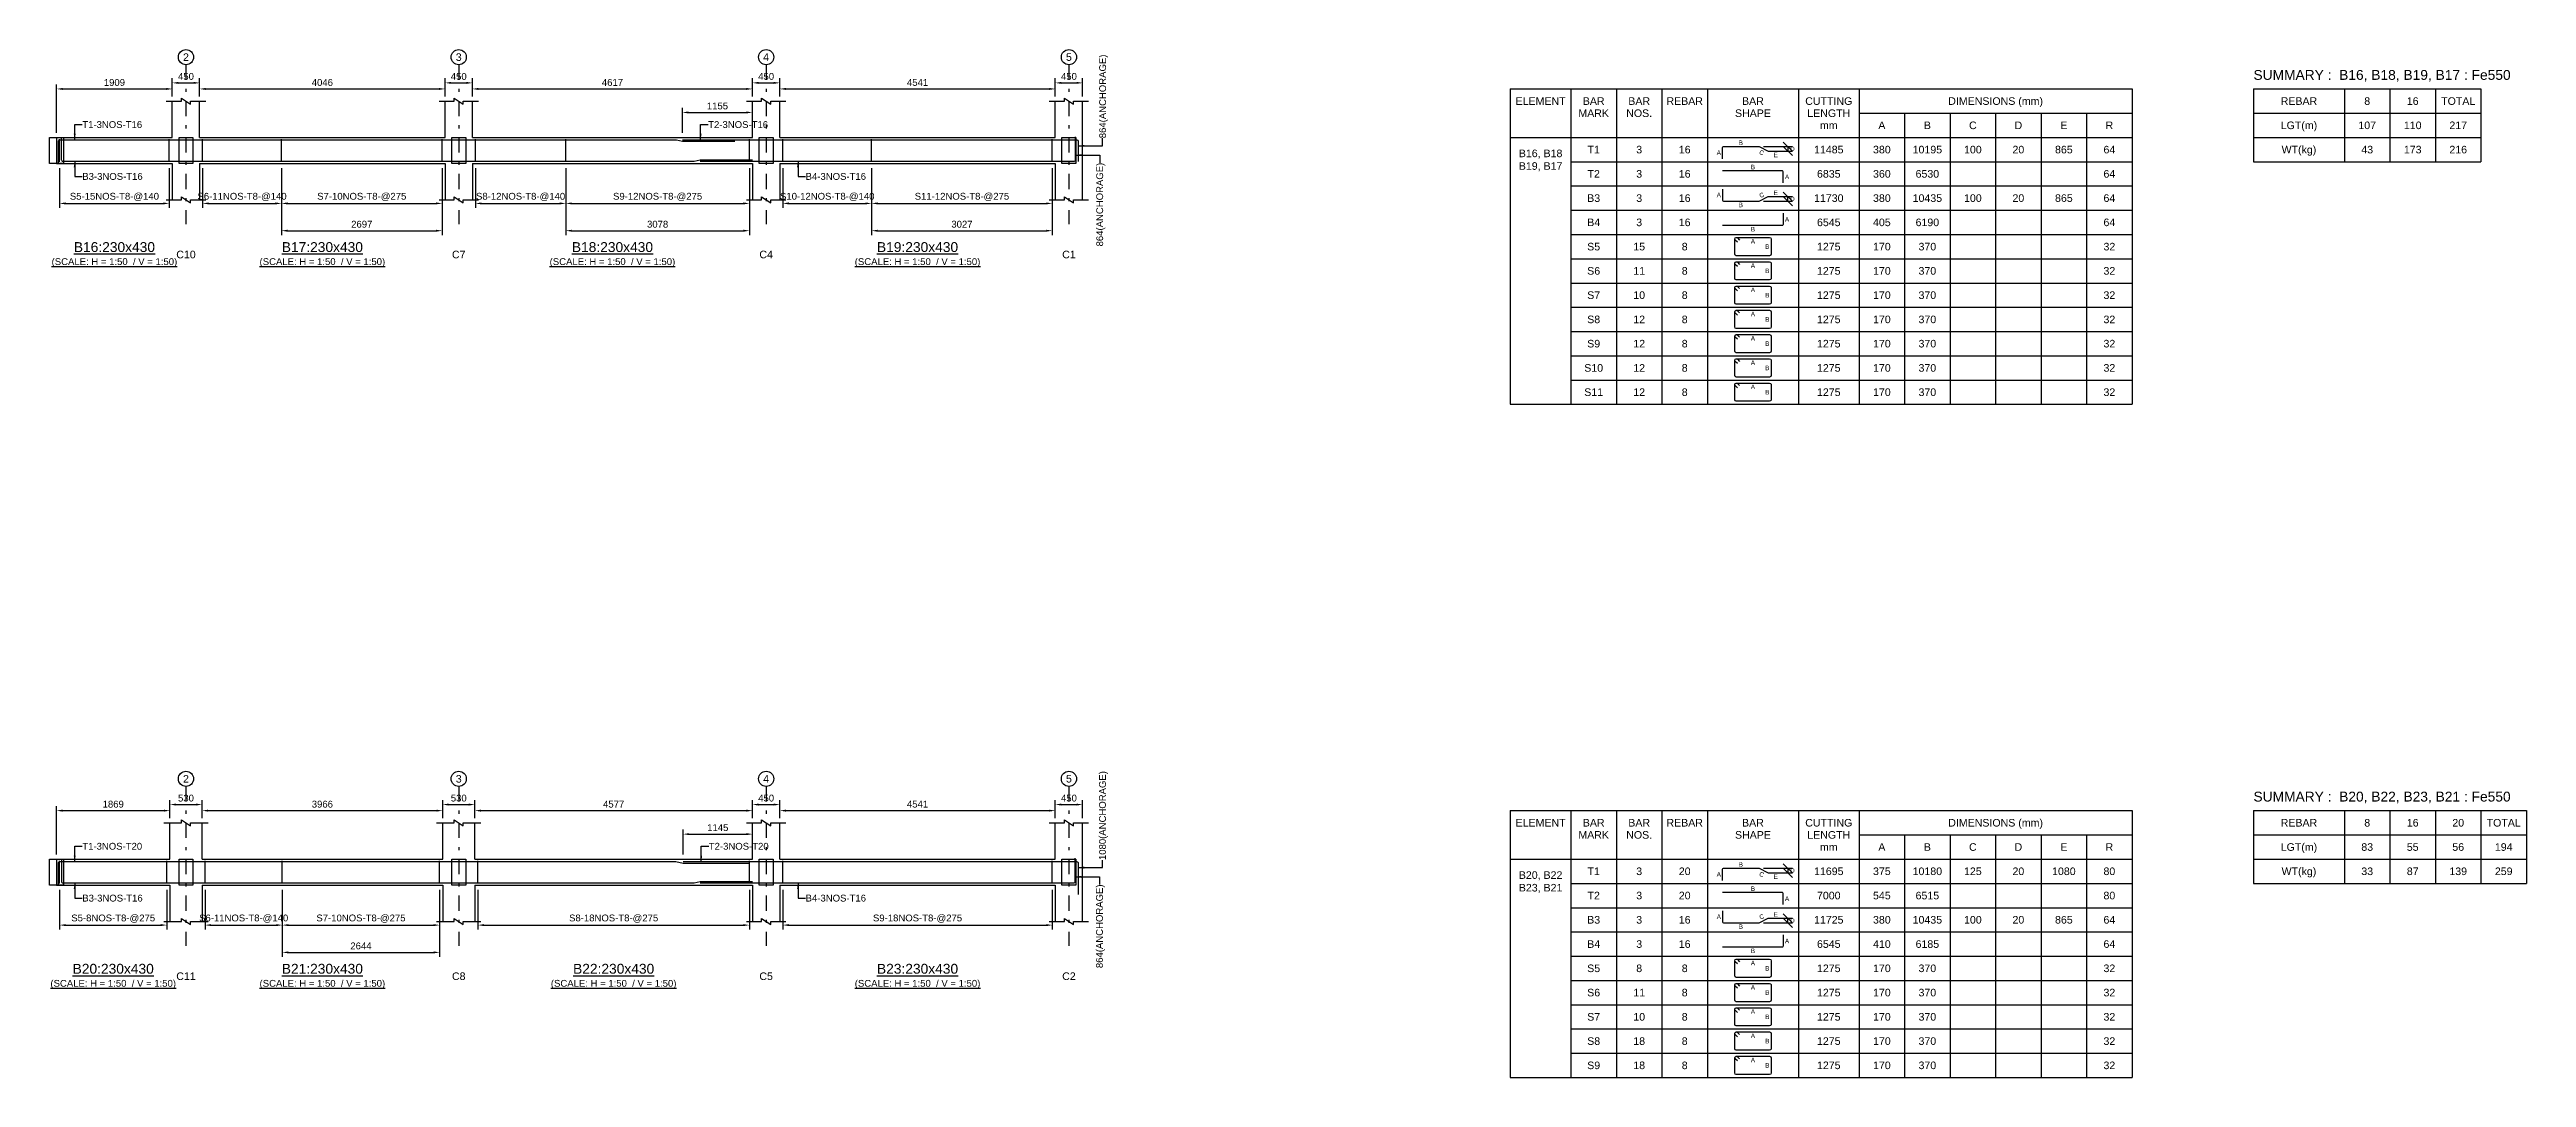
# Model space of a CAD drawing. Header units: inches. Extents: x -820 to 83376, y -186800 to 1700.
# Drawn here: x -230 to 81425, y -136000 to -102100 of the extents above; entities that cross this region are included whole.
import ezdxf
from ezdxf.enums import TextEntityAlignment as Align

# ---------------------------------------------------------------- set-up
doc = ezdxf.new("R2010")
doc.units = ezdxf.units.IN
doc.header["$LTSCALE"] = 1000
doc.header["$MEASUREMENT"] = 0
doc.linetypes.add('SCCenter', pattern=[1.2, 0.5, -0.3, 0.1, -0.3])
doc.linetypes.add('SCHidden', pattern=[0.2, 0.1, -0.1])
for name, color, linetype in [('Concrete Line', 2, 'Continuous'), ('Cut Line', 31, 'Continuous'), ('Dimension', 31, 'Continuous'), ('Grid', 8, 'Continuous'), ('Labels', 4, 'Continuous'), ('Labels_Support', 4, 'Continuous'), ('Link', 225, 'Continuous'), ('Reinforcement', 4, 'Continuous'), ('Schedule Header', 4, 'Continuous'), ('Schedule Line', 60, 'Continuous'), ('Text', 31, 'Continuous')]:
    doc.layers.add(name, color=color, linetype=linetype)
doc.styles.add('SC-SansSerif', font='SansSerif')
doc.styles.get("Standard").update_dxf_attribs({"font": 'txt.shx'})
doc.dimstyles.new('SCBBSDim', dxfattribs={"dimtxt": 225, "dimasz": 0.18, "dimexe": 150, "dimexo": 150, "dimgap": 100, "dimtad": 1, "dimtoh": 1, "dimdec": 0, "dimzin": 0, "dimdsep": 46, "dimtxsty": 'SC-SansSerif', "dimtsz": 150, "dimcen": 0.09, "dimclrd": 8, "dimclre": 8, "dimclrt": 31, "dimadec": 0, "dimazin": 0, "dimtfac": 1, "dimtdec": 0, "dimtix": 1, "dimtofl": 0, "dimtmove": 0, "dimatfit": 3, "dimfxl": 1, "dimtolj": 1, "dimtzin": 0, "dimarcsym": 0})
doc.dimstyles.new('SCBBSDimStyl', dxfattribs={"dimtxt": 225, "dimasz": 200, "dimexe": 150, "dimexo": 150, "dimgap": 100, "dimtad": 1, "dimtoh": 1, "dimdec": 0, "dimzin": 0, "dimdsep": 46, "dimtxsty": 'SC-SansSerif', "dimcen": 0.09, "dimclrd": 8, "dimclre": 8, "dimclrt": 31, "dimadec": 0, "dimazin": 0, "dimtfac": 1, "dimtdec": 0, "dimtix": 1, "dimtofl": 0, "dimtmove": 0, "dimatfit": 3, "dimfxl": 1, "dimtolj": 1, "dimtzin": 0, "dimarcsym": 0})
doc.dimstyles.get("Standard").update_dxf_attribs({"dimtxt": 0.18, "dimasz": 200, "dimexe": 0.18, "dimexo": 0.0625, "dimgap": 0.09, "dimtad": 0, "dimtih": 1, "dimtoh": 1, "dimdec": 4, "dimzin": 0, "dimdsep": 46, "dimtxsty": 'Standard', "dimcen": 0.09, "dimadec": 0, "dimazin": 0, "dimtfac": 1, "dimtdec": 4, "dimtofl": 0, "dimtmove": 0, "dimatfit": 3, "dimfxl": 1, "dimtolj": 1, "dimtzin": 0, "dimarcsym": 0})

msp = doc.modelspace()

# ---------------------------------------------------------------- texts
at = {"layer": 'Dimension', "style": 'SC-SansSerif'}
for s, p in [('B', (55525, -105175)), ('D', (57225, -105375)), ('A', (54800, -105500)), ('B', (55925, -105975)), ('E', (56675, -105575)), ('A', (54800, -106900)), ('E', (56675, -106825)), ('A', (57050, -106300)), ('D', (57225, -107025)), ('B', (55525, -107225)), ('A', (57050, -107700)), ('A', (55925, -108425)), ('B', (55925, -108025)), ('B', (56400, -108600)), ('A', (55925, -109225)), ('B', (56400, -109400)), ('A', (55925, -110025)), ('B', (56400, -110200)), ('A', (55925, -110825)), ('B', (56400, -111000)), ('A', (55925, -111625)), ('B', (56400, -111800)), ('A', (55925, -112425)), ('B', (56400, -112600)), ('A', (55925, -113225)), ('B', (56400, -113400)), ('B', (55525, -128975)), ('A', (54800, -129300)), ('B', (55925, -129775)), ('E', (56675, -129375)), ('D', (57225, -129175)), ('A', (54800, -130700)), ('E', (56675, -130625)), ('A', (57050, -130100)), ('B', (55525, -131025)), ('A', (57050, -131500)), ('D', (57225, -130825)), ('A', (55925, -132225)), ('B', (55925, -131825)), ('A', (55925, -133025)), ('B', (56400, -132400)), ('A', (55925, -133825)), ('B', (56400, -133200)), ('A', (55925, -134625)), ('B', (56400, -134000)), ('B', (56400, -134800)), ('A', (55925, -135425)), ('B', (56400, -135600))]:
    msp.add_text(s, height=150, dxfattribs=at).set_placement(p, align=Align.MIDDLE_CENTER)
for rotation, p in [(-26.565051, (56212.5, -105500)), (26.565051, (56212.5, -106900)), (-26.565051, (56212.5, -129300)), (26.565051, (56212.5, -130700))]:
    msp.add_text('C', height=150, rotation=rotation, dxfattribs=at).set_placement(p, align=Align.MIDDLE_CENTER)
at = {"layer": 'Grid', "style": 'SC-SansSerif'}
for s, p in [('2', (4268, -102350)), ('3', (13260, -102350)), ('4', (23394, -102350)), ('5', (33376, -102350)), ('2', (4268, -126150)), ('3', (13260, -126150)), ('4', (23394, -126150)), ('5', (33376, -126150))]:
    msp.add_text(s, height=250, dxfattribs=at).set_placement(p, align=Align.MIDDLE)
at = {"layer": 'Labels', "style": 'SC-SansSerif'}
for s, p in [('%%uB16:230x430', (1909, -108875)), ('%%uB17:230x430', (8764, -108875)), ('%%uB18:230x430', (18327, -108875)), ('%%uB19:230x430', (28385, -108875)), ('%%uB20:230x430', (1869, -132675)), ('%%uB21:230x430', (8764, -132675)), ('%%uB22:230x430', (18367, -132675)), ('%%uB23:230x430', (28385, -132675))]:
    msp.add_text(s, height=325, dxfattribs=at).set_placement(p, align=Align.BOTTOM_CENTER)
at = {"layer": 'Labels_Support', "style": 'SC-SansSerif'}
for s, p in [('C10', (4268, -109060)), ('C7', (13260, -109060)), ('C4', (23394, -109060)), ('C1', (33376, -109060)), ('C11', (4268, -132860)), ('C8', (13260, -132860)), ('C5', (23394, -132860)), ('C2', (33376, -132860))]:
    msp.add_text(s, height=250, dxfattribs=at).set_placement(p, align=Align.BOTTOM_CENTER)
at = {"layer": 'Schedule Header', "style": 'SC-SansSerif'}
for s, p in [('SUMMARY :  B16, B18, B19, B17 : Fe550', (72425, -103100)), ('SUMMARY :  B20, B22, B23, B21 : Fe550', (72425, -126900))]:
    msp.add_text(s, height=325, dxfattribs=at).set_placement(p)
for s, p in [('ELEMENT', (48925, -103800)), ('BAR', (50675, -103800)), ('BAR', (52175, -103800)), ('REBAR', (53675, -103800)), ('BAR', (55925, -103800)), ('CUTTING', (58425, -103800)), ('DIMENSIONS (mm)', (63925, -103800)), ('REBAR', (73925, -103800)), ('8', (76175, -103800)), ('16', (77675, -103800)), ('TOTAL', (79175, -103800)), ('MARK', (50675, -104200)), ('NOS.', (52175, -104200)), ('SHAPE', (55925, -104200)), ('LENGTH', (58425, -104200)), ('A', (60175, -104600)), ('B', (61675, -104600)), ('C', (63175, -104600)), ('D', (64675, -104600)), ('E', (66175, -104600)), ('R', (67675, -104600)), ('LGT(m)', (73925, -104600)), ('mm', (58425, -104600)), ('WT(kg)', (73925, -105400)), ('ELEMENT', (48925, -127600)), ('MARK', (50675, -128000)), ('BAR', (50675, -127600)), ('NOS.', (52175, -128000)), ('BAR', (52175, -127600)), ('REBAR', (53675, -127600)), ('SHAPE', (55925, -128000)), ('BAR', (55925, -127600)), ('CUTTING', (58425, -127600)), ('LENGTH', (58425, -128000)), ('DIMENSIONS (mm)', (63925, -127600)), ('REBAR', (73925, -127600)), ('8', (76175, -127600)), ('16', (77675, -127600)), ('20', (79175, -127600)), ('TOTAL', (80675, -127600)), ('mm', (58425, -128400)), ('A', (60175, -128400)), ('B', (61675, -128400)), ('C', (63175, -128400)), ('D', (64675, -128400)), ('E', (66175, -128400)), ('R', (67675, -128400)), ('LGT(m)', (73925, -128400)), ('WT(kg)', (73925, -129200))]:
    msp.add_text(s, height=250, dxfattribs=at).set_placement(p, align=Align.MIDDLE_CENTER)
at = {"layer": 'Text', "style": 'SC-SansSerif'}
for s, p in [('864(ANCHORAGE)', (34486, -105026)), ('1080(ANCHORAGE)', (34482, -128830))]:
    msp.add_text(s, height=225, rotation=90, dxfattribs=at).set_placement(p, align=Align.MIDDLE_LEFT)
for s, p in [('T1-3NOS-T16', (850, -104575)), ('T2-3NOS-T16', (21483.5, -104575)), ('B3-3NOS-T16', (850, -106285)), ('B4-3NOS-T16', (24695, -106285)), ('T1-3NOS-T20', (850, -128375)), ('T2-3NOS-T20', (21503.5, -128375)), ('B3-3NOS-T16', (850, -130085)), ('B4-3NOS-T16', (24695, -130085))]:
    msp.add_text(s, height=225, dxfattribs=at).set_placement(p, align=Align.MIDDLE_LEFT)
for s, p in [('107', (76175, -104600)), ('110', (77675, -104600)), ('217', (79175, -104600)), ('T1', (50675, -105400)), ('3', (52175, -105400)), ('16', (53675, -105400)), ('11485', (58425, -105400)), ('380', (60175, -105400)), ('10195', (61675, -105400)), ('100', (63175, -105400)), ('20', (64675, -105400)), ('865', (66175, -105400)), ('64', (67675, -105400)), ('43', (76175, -105400)), ('173', (77675, -105400)), ('216', (79175, -105400)), ('T2', (50675, -106200)), ('3', (52175, -106200)), ('16', (53675, -106200)), ('6835', (58425, -106200)), ('360', (60175, -106200)), ('6530', (61675, -106200)), ('64', (67675, -106200)), ('B3', (50675, -107000)), ('3', (52175, -107000)), ('16', (53675, -107000)), ('11730', (58425, -107000)), ('380', (60175, -107000)), ('10435', (61675, -107000)), ('100', (63175, -107000)), ('20', (64675, -107000)), ('865', (66175, -107000)), ('64', (67675, -107000)), ('B4', (50675, -107800)), ('3', (52175, -107800)), ('16', (53675, -107800)), ('6545', (58425, -107800)), ('405', (60175, -107800)), ('6190', (61675, -107800)), ('64', (67675, -107800)), ('S5', (50675, -108600)), ('15', (52175, -108600)), ('8', (53675, -108600)), ('1275', (58425, -108600)), ('170', (60175, -108600)), ('370', (61675, -108600)), ('32', (67675, -108600)), ('S6', (50675, -109400)), ('11', (52175, -109400)), ('8', (53675, -109400)), ('1275', (58425, -109400)), ('170', (60175, -109400)), ('370', (61675, -109400)), ('32', (67675, -109400)), ('S7', (50675, -110200)), ('10', (52175, -110200)), ('8', (53675, -110200)), ('1275', (58425, -110200)), ('170', (60175, -110200)), ('370', (61675, -110200)), ('32', (67675, -110200)), ('S8', (50675, -111000)), ('12', (52175, -111000)), ('8', (53675, -111000)), ('1275', (58425, -111000)), ('170', (60175, -111000)), ('370', (61675, -111000)), ('32', (67675, -111000)), ('S9', (50675, -111800)), ('12', (52175, -111800)), ('8', (53675, -111800)), ('1275', (58425, -111800)), ('170', (60175, -111800)), ('370', (61675, -111800)), ('32', (67675, -111800)), ('S10', (50675, -112600)), ('12', (52175, -112600)), ('8', (53675, -112600)), ('1275', (58425, -112600)), ('170', (60175, -112600)), ('370', (61675, -112600)), ('32', (67675, -112600)), ('S11', (50675, -113400)), ('12', (52175, -113400)), ('8', (53675, -113400)), ('1275', (58425, -113400)), ('170', (60175, -113400)), ('370', (61675, -113400)), ('32', (67675, -113400)), ('83', (76175, -128400)), ('55', (77675, -128400)), ('56', (79175, -128400)), ('194', (80675, -128400)), ('T1', (50675, -129200)), ('3', (52175, -129200)), ('20', (53675, -129200)), ('11695', (58425, -129200)), ('375', (60175, -129200)), ('10180', (61675, -129200)), ('125', (63175, -129200)), ('20', (64675, -129200)), ('1080', (66175, -129200)), ('80', (67675, -129200)), ('33', (76175, -129200)), ('87', (77675, -129200)), ('139', (79175, -129200)), ('259', (80675, -129200)), ('T2', (50675, -130000)), ('3', (52175, -130000)), ('20', (53675, -130000)), ('7000', (58425, -130000)), ('545', (60175, -130000)), ('6515', (61675, -130000)), ('80', (67675, -130000)), ('B3', (50675, -130800)), ('3', (52175, -130800)), ('16', (53675, -130800)), ('11725', (58425, -130800)), ('380', (60175, -130800)), ('10435', (61675, -130800)), ('100', (63175, -130800)), ('20', (64675, -130800)), ('865', (66175, -130800)), ('64', (67675, -130800)), ('S5', (50675, -132400)), ('B4', (50675, -131600)), ('3', (52175, -131600)), ('8', (52175, -132400)), ('16', (53675, -131600)), ('8', (53675, -132400)), ('6545', (58425, -131600)), ('1275', (58425, -132400)), ('410', (60175, -131600)), ('170', (60175, -132400)), ('6185', (61675, -131600)), ('370', (61675, -132400)), ('32', (67675, -132400)), ('64', (67675, -131600)), ('S6', (50675, -133200)), ('11', (52175, -133200)), ('8', (53675, -133200)), ('1275', (58425, -133200)), ('170', (60175, -133200)), ('370', (61675, -133200)), ('32', (67675, -133200)), ('S7', (50675, -134000)), ('10', (52175, -134000)), ('8', (53675, -134000)), ('1275', (58425, -134000)), ('170', (60175, -134000)), ('370', (61675, -134000)), ('32', (67675, -134000)), ('S8', (50675, -134800)), ('18', (52175, -134800)), ('8', (53675, -134800)), ('1275', (58425, -134800)), ('170', (60175, -134800)), ('370', (61675, -134800)), ('32', (67675, -134800)), ('S9', (50675, -135600)), ('18', (52175, -135600)), ('8', (53675, -135600)), ('1275', (58425, -135600)), ('170', (60175, -135600)), ('370', (61675, -135600)), ('32', (67675, -135600))]:
    msp.add_text(s, height=250, dxfattribs=at).set_placement(p, align=Align.MIDDLE_CENTER)
for p in [(34390, -105834), (34382, -129634)]:
    msp.add_text('864(ANCHORAGE)', height=225, rotation=90, dxfattribs=at).set_placement(p, align=Align.MIDDLE_RIGHT)
for p in [(1909, -109275), (8764, -109275), (18327, -109275), (28385, -109275), (1869, -133075), (8764, -133075), (18367, -133075), (28385, -133075)]:
    msp.add_text('%%u(SCALE: H = 1:50  / V = 1:50)', height=225, dxfattribs=at).set_placement(p, align=Align.BOTTOM_CENTER)
at = {"layer": 'Text', "char_height": 250, "attachment_point": 2, "style": 'SC-SansSerif'}
for s, insert in [('B16, B18\\PB19, B17\\P', (48925, -105400)), ('B20, B22\\PB23, B21\\P', (48925, -129200))]:
    msp.add_mtext(s, dxfattribs=dict(at, insert=insert))

# ---------------------------------------------------------------- blocks, each defined once
blk = doc.blocks.new('*D84')
at = {"color": 8, "linetype": 'ByBlock', "lineweight": -2}
for p, q in [((100, -129810), (100, -131125)), ((3638, -129810), (3638, -131125)), ((300, -130975), (3438, -130975))]:
    blk.add_line(p, q, dxfattribs=at)
at = {"color": 8}
for points in [[(100, -130975), (300, -130942), (300, -131008)], [(3638, -130975), (3438, -131008), (3438, -130942)]]:
    blk.add_solid(points, dxfattribs=at)
at = {"layer": 'DEFPOINTS', "color": 31}
for p in [(100, -129660), (3638, -129660), (100, -130975)]:
    blk.add_point(p, dxfattribs=at)
at = {"color": 31, "insert": (1869, -130762), "char_height": 225, "attachment_point": 5, "style": 'SC-SansSerif'}
blk.add_mtext('\\A1;S5-8NOS-T8-@275', dxfattribs=at)
blk = doc.blocks.new('*D85')
at = {"color": 8, "linetype": 'ByBlock', "lineweight": -2}
for p, q in [((4898, -129810), (4898, -131125)), ((7442, -129810), (7442, -131125)), ((5098, -130975), (7242, -130975))]:
    blk.add_line(p, q, dxfattribs=at)
at = {"color": 8}
for points in [[(4898, -130975), (5098, -130942), (5098, -131008)], [(7442, -130975), (7242, -131008), (7242, -130942)]]:
    blk.add_solid(points, dxfattribs=at)
at = {"layer": 'DEFPOINTS', "color": 31}
for p in [(4898, -129660), (7442, -129660), (4898, -130975)]:
    blk.add_point(p, dxfattribs=at)
at = {"color": 31, "insert": (6170, -130762), "char_height": 225, "attachment_point": 5, "style": 'SC-SansSerif'}
blk.add_mtext('\\A1;S6-11NOS-T8-@140', dxfattribs=at)
blk = doc.blocks.new('*D86')
at = {"color": 8, "linetype": 'ByBlock', "lineweight": -2}
for p, q in [((7442, -129810), (7442, -131125)), ((12630, -129810), (12630, -131125)), ((7642, -130975), (12430, -130975))]:
    blk.add_line(p, q, dxfattribs=at)
at = {"color": 8}
for points in [[(7442, -130975), (7642, -130942), (7642, -131008)], [(12630, -130975), (12430, -131008), (12430, -130942)]]:
    blk.add_solid(points, dxfattribs=at)
at = {"layer": 'DEFPOINTS', "color": 31}
for p in [(7442, -129660), (12630, -129660), (7442, -130975)]:
    blk.add_point(p, dxfattribs=at)
at = {"color": 31, "insert": (10036, -130762), "char_height": 225, "attachment_point": 5, "style": 'SC-SansSerif'}
blk.add_mtext('\\A1;S7-10NOS-T8-@275', dxfattribs=at)
blk = doc.blocks.new('*D87')
at = {"color": 8, "linetype": 'ByBlock', "lineweight": -2}
for p, q in [((7442, -129810), (7442, -132025)), ((12630, -129810), (12630, -132025)), ((7642, -131875), (12430, -131875))]:
    blk.add_line(p, q, dxfattribs=at)
at = {"color": 8}
for points in [[(7442, -131875), (7642, -131842), (7642, -131908)], [(12630, -131875), (12430, -131908), (12430, -131842)]]:
    blk.add_solid(points, dxfattribs=at)
at = {"layer": 'DEFPOINTS', "color": 31}
for p in [(7442, -129660), (12630, -129660), (7442, -131875)]:
    blk.add_point(p, dxfattribs=at)
at = {"color": 31, "insert": (10036, -131662), "char_height": 225, "attachment_point": 5, "style": 'SC-SansSerif'}
blk.add_mtext('\\A1;2644', dxfattribs=at)
blk = doc.blocks.new('*D88')
at = {"color": 8, "linetype": 'ByBlock', "lineweight": -2}
for p, q in [((13890, -129810), (13890, -131125)), ((22844, -129810), (22844, -131125)), ((14090, -130975), (22644, -130975))]:
    blk.add_line(p, q, dxfattribs=at)
at = {"color": 8}
for points in [[(13890, -130975), (14090, -130942), (14090, -131008)], [(22844, -130975), (22644, -131008), (22644, -130942)]]:
    blk.add_solid(points, dxfattribs=at)
at = {"layer": 'DEFPOINTS', "color": 31}
for p in [(13890, -129660), (22844, -129660), (13890, -130975)]:
    blk.add_point(p, dxfattribs=at)
at = {"color": 31, "insert": (18367, -130762), "char_height": 225, "attachment_point": 5, "style": 'SC-SansSerif'}
blk.add_mtext('\\A1;S8-18NOS-T8-@275', dxfattribs=at)
blk = doc.blocks.new('*D89')
at = {"color": 8, "linetype": 'ByBlock', "lineweight": -2}
for p, q in [((23944, -129810), (23944, -131125)), ((32826, -129810), (32826, -131125)), ((24144, -130975), (32626, -130975))]:
    blk.add_line(p, q, dxfattribs=at)
at = {"color": 8}
for points in [[(23944, -130975), (24144, -130942), (24144, -131008)], [(32826, -130975), (32626, -131008), (32626, -130942)]]:
    blk.add_solid(points, dxfattribs=at)
at = {"layer": 'DEFPOINTS', "color": 31}
for p in [(23944, -129660), (32826, -129660), (23944, -130975)]:
    blk.add_point(p, dxfattribs=at)
at = {"color": 31, "insert": (28385, -130762), "char_height": 225, "attachment_point": 5, "style": 'SC-SansSerif'}
blk.add_mtext('\\A1;S9-18NOS-T8-@275', dxfattribs=at)
blk = doc.blocks.new('*D90')
at = {"color": 8, "linetype": 'ByBlock', "lineweight": -2}
for p, q in [((20654, -128650), (20654, -127825)), ((20854, -127975), (22744, -127975)), ((22944, -128650), (22944, -127825))]:
    blk.add_line(p, q, dxfattribs=at)
at = {"color": 8}
for points in [[(20654, -127975), (20854, -127942), (20854, -128008)], [(22944, -127975), (22744, -128008), (22744, -127942)]]:
    blk.add_solid(points, dxfattribs=at)
at = {"layer": 'DEFPOINTS', "color": 31}
for p in [(20654, -127975), (20654, -128800), (22944, -128800)]:
    blk.add_point(p, dxfattribs=at)
at = {"color": 31, "insert": (21799, -127762), "char_height": 225, "attachment_point": 5, "style": 'SC-SansSerif'}
blk.add_mtext('\\A1;1145', dxfattribs=at)
blk = doc.blocks.new('*D91')
at = {"color": 8, "linetype": 'ByBlock', "lineweight": -2}
for p, q in [((57225, -129250), (56925, -128950)), ((56275, -129100), (57225, -129100)), ((56575, -129250), (57225, -129250)), ((56925, -129100), (57225, -129400)), ((57075, -129100), (57075, -129250))]:
    blk.add_line(p, q, dxfattribs=at)
at = {"layer": 'DEFPOINTS', "color": 31}
for p in [(56125, -129100), (56425, -129250), (57075, -129100)]:
    blk.add_point(p, dxfattribs=at)
blk = doc.blocks.new('*D92')
at = {"color": 8, "linetype": 'ByBlock', "lineweight": -2}
for p, q in [((57225, -130900), (56925, -130600)), ((56275, -130900), (57225, -130900)), ((56575, -130750), (57225, -130750)), ((56925, -130750), (57225, -131050)), ((57075, -130900), (57075, -130750))]:
    blk.add_line(p, q, dxfattribs=at)
at = {"layer": 'DEFPOINTS', "color": 31}
for p in [(56125, -130900), (56425, -130750), (57075, -130900)]:
    blk.add_point(p, dxfattribs=at)
blk = doc.blocks.new('*D93')
at = {"color": 8, "linetype": 'ByBlock', "lineweight": -2}
for p, q in [((0, -128650), (0, -127050)), ((200, -127200), (3538, -127200)), ((3738, -127450), (3738, -127050))]:
    blk.add_line(p, q, dxfattribs=at)
at = {"color": 8}
for points in [[(0, -127200), (200, -127167), (200, -127233)], [(3738, -127200), (3538, -127233), (3538, -127167)]]:
    blk.add_solid(points, dxfattribs=at)
at = {"layer": 'DEFPOINTS', "color": 31}
for p in [(0, -127200), (3738, -127600), (0, -128800)]:
    blk.add_point(p, dxfattribs=at)
at = {"color": 31, "insert": (1869, -126988), "char_height": 225, "attachment_point": 5, "style": 'SC-SansSerif'}
blk.add_mtext('\\A1;1869', dxfattribs=at)
blk = doc.blocks.new('*D94')
at = {"color": 8, "linetype": 'ByBlock', "lineweight": -2}
for p, q in [((4798, -127450), (4798, -127050)), ((4998, -127200), (12530, -127200)), ((12730, -127450), (12730, -127050))]:
    blk.add_line(p, q, dxfattribs=at)
at = {"color": 8}
for points in [[(4798, -127200), (4998, -127167), (4998, -127233)], [(12730, -127200), (12530, -127233), (12530, -127167)]]:
    blk.add_solid(points, dxfattribs=at)
at = {"layer": 'DEFPOINTS', "color": 31}
for p in [(4798, -127200), (4798, -127600), (12730, -127600)]:
    blk.add_point(p, dxfattribs=at)
at = {"color": 31, "insert": (8764, -126988), "char_height": 225, "attachment_point": 5, "style": 'SC-SansSerif'}
blk.add_mtext('\\A1;3966', dxfattribs=at)
blk = doc.blocks.new('*D95')
at = {"color": 8, "linetype": 'ByBlock', "lineweight": -2}
for p, q in [((13790, -127450), (13790, -127050)), ((13990, -127200), (22744, -127200)), ((22944, -127450), (22944, -127050))]:
    blk.add_line(p, q, dxfattribs=at)
at = {"color": 8}
for points in [[(13790, -127200), (13990, -127167), (13990, -127233)], [(22944, -127200), (22744, -127233), (22744, -127167)]]:
    blk.add_solid(points, dxfattribs=at)
at = {"layer": 'DEFPOINTS', "color": 31}
for p in [(13790, -127200), (13790, -127600), (22944, -127600)]:
    blk.add_point(p, dxfattribs=at)
at = {"color": 31, "insert": (18367, -126988), "char_height": 225, "attachment_point": 5, "style": 'SC-SansSerif'}
blk.add_mtext('\\A1;4577', dxfattribs=at)
blk = doc.blocks.new('*D96')
at = {"color": 8, "linetype": 'ByBlock', "lineweight": -2}
for p, q in [((23844, -127450), (23844, -127050)), ((24044, -127200), (32726, -127200)), ((32926, -127450), (32926, -127050))]:
    blk.add_line(p, q, dxfattribs=at)
at = {"color": 8}
for points in [[(23844, -127200), (24044, -127167), (24044, -127233)], [(32926, -127200), (32726, -127233), (32726, -127167)]]:
    blk.add_solid(points, dxfattribs=at)
at = {"layer": 'DEFPOINTS', "color": 31}
for p in [(23844, -127200), (23844, -127600), (32926, -127600)]:
    blk.add_point(p, dxfattribs=at)
at = {"color": 31, "insert": (28385, -126988), "char_height": 225, "attachment_point": 5, "style": 'SC-SansSerif'}
blk.add_mtext('\\A1;4541', dxfattribs=at)
blk = doc.blocks.new('*D97')
at = {"color": 8, "linetype": 'ByBlock', "lineweight": -2}
for p, q in [((3738, -127450), (3738, -126850)), ((3938, -127000), (4598, -127000)), ((4798, -127450), (4798, -126850))]:
    blk.add_line(p, q, dxfattribs=at)
at = {"color": 8}
for points in [[(3738, -127000), (3938, -126967), (3938, -127033)], [(4798, -127000), (4598, -127033), (4598, -126967)]]:
    blk.add_solid(points, dxfattribs=at)
at = {"layer": 'DEFPOINTS', "color": 31}
for p in [(3738, -127000), (3738, -127600), (4798, -127600)]:
    blk.add_point(p, dxfattribs=at)
at = {"color": 31, "insert": (4268, -126788), "char_height": 225, "attachment_point": 5, "style": 'SC-SansSerif'}
blk.add_mtext('\\A1;530', dxfattribs=at)
blk = doc.blocks.new('*D98')
at = {"color": 8, "linetype": 'ByBlock', "lineweight": -2}
for p, q in [((12730, -127450), (12730, -126850)), ((12930, -127000), (13590, -127000)), ((13790, -127450), (13790, -126850))]:
    blk.add_line(p, q, dxfattribs=at)
at = {"color": 8}
for points in [[(12730, -127000), (12930, -126967), (12930, -127033)], [(13790, -127000), (13590, -127033), (13590, -126967)]]:
    blk.add_solid(points, dxfattribs=at)
at = {"layer": 'DEFPOINTS', "color": 31}
for p in [(12730, -127000), (12730, -127600), (13790, -127600)]:
    blk.add_point(p, dxfattribs=at)
at = {"color": 31, "insert": (13260, -126788), "char_height": 225, "attachment_point": 5, "style": 'SC-SansSerif'}
blk.add_mtext('\\A1;530', dxfattribs=at)
blk = doc.blocks.new('*D99')
at = {"color": 8, "linetype": 'ByBlock', "lineweight": -2}
for p, q in [((22944, -127450), (22944, -126850)), ((23144, -127000), (23644, -127000)), ((23844, -127450), (23844, -126850))]:
    blk.add_line(p, q, dxfattribs=at)
at = {"color": 8}
for points in [[(22944, -127000), (23144, -126967), (23144, -127033)], [(23844, -127000), (23644, -127033), (23644, -126967)]]:
    blk.add_solid(points, dxfattribs=at)
at = {"layer": 'DEFPOINTS', "color": 31}
for p in [(22944, -127000), (22944, -127600), (23844, -127600)]:
    blk.add_point(p, dxfattribs=at)
at = {"color": 31, "insert": (23394, -126788), "char_height": 225, "attachment_point": 5, "style": 'SC-SansSerif'}
blk.add_mtext('\\A1;450', dxfattribs=at)
blk = doc.blocks.new('*D100')
at = {"color": 8, "linetype": 'ByBlock', "lineweight": -2}
for p, q in [((32926, -127450), (32926, -126850)), ((33126, -127000), (33626, -127000)), ((33826, -127450), (33826, -126850))]:
    blk.add_line(p, q, dxfattribs=at)
at = {"color": 8}
for points in [[(32926, -127000), (33126, -126967), (33126, -127033)], [(33826, -127000), (33626, -127033), (33626, -126967)]]:
    blk.add_solid(points, dxfattribs=at)
at = {"layer": 'DEFPOINTS', "color": 31}
for p in [(32926, -127000), (32926, -127600), (33826, -127600)]:
    blk.add_point(p, dxfattribs=at)
at = {"color": 31, "insert": (33376, -126788), "char_height": 225, "attachment_point": 5, "style": 'SC-SansSerif'}
blk.add_mtext('\\A1;450', dxfattribs=at)
blk = doc.blocks.new('*D63')
at = {"color": 8, "linetype": 'ByBlock', "lineweight": -2}
for p, q in [((100, -106010), (100, -107325)), ((3718, -106010), (3718, -107325)), ((300, -107175), (3518, -107175))]:
    blk.add_line(p, q, dxfattribs=at)
at = {"color": 8}
for points in [[(100, -107175), (300, -107142), (300, -107208)], [(3718, -107175), (3518, -107208), (3518, -107142)]]:
    blk.add_solid(points, dxfattribs=at)
at = {"layer": 'DEFPOINTS', "color": 31}
for p in [(100, -105860), (3718, -105860), (100, -107175)]:
    blk.add_point(p, dxfattribs=at)
at = {"color": 31, "insert": (1909, -106962), "char_height": 225, "attachment_point": 5, "style": 'SC-SansSerif'}
blk.add_mtext('\\A1;S5-15NOS-T8-@140', dxfattribs=at)
blk = doc.blocks.new('*D64')
at = {"color": 8, "linetype": 'ByBlock', "lineweight": -2}
for p, q in [((4818, -106010), (4818, -107325)), ((7415, -106010), (7415, -107325)), ((5018, -107175), (7215, -107175))]:
    blk.add_line(p, q, dxfattribs=at)
at = {"color": 8}
for points in [[(4818, -107175), (5018, -107142), (5018, -107208)], [(7415, -107175), (7215, -107208), (7215, -107142)]]:
    blk.add_solid(points, dxfattribs=at)
at = {"layer": 'DEFPOINTS', "color": 31}
for p in [(4818, -105860), (7415, -105860), (4818, -107175)]:
    blk.add_point(p, dxfattribs=at)
at = {"color": 31, "insert": (6117, -106962), "char_height": 225, "attachment_point": 5, "style": 'SC-SansSerif'}
blk.add_mtext('\\A1;S6-11NOS-T8-@140', dxfattribs=at)
blk = doc.blocks.new('*D65')
at = {"color": 8, "linetype": 'ByBlock', "lineweight": -2}
for p, q in [((7415, -106010), (7415, -107325)), ((12710, -106010), (12710, -107325)), ((7615, -107175), (12510, -107175))]:
    blk.add_line(p, q, dxfattribs=at)
at = {"color": 8}
for points in [[(7415, -107175), (7615, -107142), (7615, -107208)], [(12710, -107175), (12510, -107208), (12510, -107142)]]:
    blk.add_solid(points, dxfattribs=at)
at = {"layer": 'DEFPOINTS', "color": 31}
for p in [(7415, -105860), (12710, -105860), (7415, -107175)]:
    blk.add_point(p, dxfattribs=at)
at = {"color": 31, "insert": (10063, -106962), "char_height": 225, "attachment_point": 5, "style": 'SC-SansSerif'}
blk.add_mtext('\\A1;S7-10NOS-T8-@275', dxfattribs=at)
blk = doc.blocks.new('*D66')
at = {"color": 8, "linetype": 'ByBlock', "lineweight": -2}
for p, q in [((7415, -106010), (7415, -108225)), ((12710, -106010), (12710, -108225)), ((7615, -108075), (12510, -108075))]:
    blk.add_line(p, q, dxfattribs=at)
at = {"color": 8}
for points in [[(7415, -108075), (7615, -108042), (7615, -108108)], [(12710, -108075), (12510, -108108), (12510, -108042)]]:
    blk.add_solid(points, dxfattribs=at)
at = {"layer": 'DEFPOINTS', "color": 31}
for p in [(7415, -105860), (12710, -105860), (7415, -108075)]:
    blk.add_point(p, dxfattribs=at)
at = {"color": 31, "insert": (10063, -107862), "char_height": 225, "attachment_point": 5, "style": 'SC-SansSerif'}
blk.add_mtext('\\A1;2697', dxfattribs=at)
blk = doc.blocks.new('*D67')
at = {"color": 8, "linetype": 'ByBlock', "lineweight": -2}
for p, q in [((13810, -106010), (13810, -107325)), ((16788, -106010), (16788, -107325)), ((14010, -107175), (16588, -107175))]:
    blk.add_line(p, q, dxfattribs=at)
at = {"color": 8}
for points in [[(13810, -107175), (14010, -107142), (14010, -107208)], [(16788, -107175), (16588, -107208), (16588, -107142)]]:
    blk.add_solid(points, dxfattribs=at)
at = {"layer": 'DEFPOINTS', "color": 31}
for p in [(13810, -105860), (16788, -105860), (13810, -107175)]:
    blk.add_point(p, dxfattribs=at)
at = {"color": 31, "insert": (15299, -106962), "char_height": 225, "attachment_point": 5, "style": 'SC-SansSerif'}
blk.add_mtext('\\A1;S8-12NOS-T8-@140', dxfattribs=at)
blk = doc.blocks.new('*D68')
at = {"color": 8, "linetype": 'ByBlock', "lineweight": -2}
for p, q in [((16788, -106010), (16788, -107325)), ((22844, -106010), (22844, -107325)), ((16988, -107175), (22644, -107175))]:
    blk.add_line(p, q, dxfattribs=at)
at = {"color": 8}
for points in [[(16788, -107175), (16988, -107142), (16988, -107208)], [(22844, -107175), (22644, -107208), (22644, -107142)]]:
    blk.add_solid(points, dxfattribs=at)
at = {"layer": 'DEFPOINTS', "color": 31}
for p in [(16788, -105860), (22844, -105860), (16788, -107175)]:
    blk.add_point(p, dxfattribs=at)
at = {"color": 31, "insert": (19816, -106962), "char_height": 225, "attachment_point": 5, "style": 'SC-SansSerif'}
blk.add_mtext('\\A1;S9-12NOS-T8-@275', dxfattribs=at)
blk = doc.blocks.new('*D69')
at = {"color": 8, "linetype": 'ByBlock', "lineweight": -2}
for p, q in [((16788, -106010), (16788, -108225)), ((22844, -106010), (22844, -108225)), ((16988, -108075), (22644, -108075))]:
    blk.add_line(p, q, dxfattribs=at)
at = {"color": 8}
for points in [[(16788, -108075), (16988, -108042), (16988, -108108)], [(22844, -108075), (22644, -108108), (22644, -108042)]]:
    blk.add_solid(points, dxfattribs=at)
at = {"layer": 'DEFPOINTS', "color": 31}
for p in [(16788, -105860), (22844, -105860), (16788, -108075)]:
    blk.add_point(p, dxfattribs=at)
at = {"color": 31, "insert": (19816, -107862), "char_height": 225, "attachment_point": 5, "style": 'SC-SansSerif'}
blk.add_mtext('\\A1;3078', dxfattribs=at)
blk = doc.blocks.new('*D70')
at = {"color": 8, "linetype": 'ByBlock', "lineweight": -2}
for p, q in [((23944, -106010), (23944, -107325)), ((26871, -106010), (26871, -107325)), ((24144, -107175), (26671, -107175))]:
    blk.add_line(p, q, dxfattribs=at)
at = {"color": 8}
for points in [[(23944, -107175), (24144, -107142), (24144, -107208)], [(26871, -107175), (26671, -107208), (26671, -107142)]]:
    blk.add_solid(points, dxfattribs=at)
at = {"layer": 'DEFPOINTS', "color": 31}
for p in [(23944, -105860), (26871, -105860), (23944, -107175)]:
    blk.add_point(p, dxfattribs=at)
at = {"color": 31, "insert": (25408, -106962), "char_height": 225, "attachment_point": 5, "style": 'SC-SansSerif'}
blk.add_mtext('\\A1;S10-12NOS-T8-@140', dxfattribs=at)
blk = doc.blocks.new('*D71')
at = {"color": 8, "linetype": 'ByBlock', "lineweight": -2}
for p, q in [((26871, -106010), (26871, -107325)), ((32826, -106010), (32826, -107325)), ((27071, -107175), (32626, -107175))]:
    blk.add_line(p, q, dxfattribs=at)
at = {"color": 8}
for points in [[(26871, -107175), (27071, -107142), (27071, -107208)], [(32826, -107175), (32626, -107208), (32626, -107142)]]:
    blk.add_solid(points, dxfattribs=at)
at = {"layer": 'DEFPOINTS', "color": 31}
for p in [(26871, -105860), (32826, -105860), (26871, -107175)]:
    blk.add_point(p, dxfattribs=at)
at = {"color": 31, "insert": (29849, -106962), "char_height": 225, "attachment_point": 5, "style": 'SC-SansSerif'}
blk.add_mtext('\\A1;S11-12NOS-T8-@275', dxfattribs=at)
blk = doc.blocks.new('*D72')
at = {"color": 8, "linetype": 'ByBlock', "lineweight": -2}
for p, q in [((26871, -106010), (26871, -108225)), ((32826, -106010), (32826, -108225)), ((27071, -108075), (32626, -108075))]:
    blk.add_line(p, q, dxfattribs=at)
at = {"color": 8}
for points in [[(26871, -108075), (27071, -108042), (27071, -108108)], [(32826, -108075), (32626, -108108), (32626, -108042)]]:
    blk.add_solid(points, dxfattribs=at)
at = {"layer": 'DEFPOINTS', "color": 31}
for p in [(26871, -105860), (32826, -105860), (26871, -108075)]:
    blk.add_point(p, dxfattribs=at)
at = {"color": 31, "insert": (29849, -107862), "char_height": 225, "attachment_point": 5, "style": 'SC-SansSerif'}
blk.add_mtext('\\A1;3027', dxfattribs=at)
blk = doc.blocks.new('*D73')
at = {"color": 8, "linetype": 'ByBlock', "lineweight": -2}
for p, q in [((20634, -104850), (20634, -104025)), ((20834, -104175), (22744, -104175)), ((22944, -104850), (22944, -104025))]:
    blk.add_line(p, q, dxfattribs=at)
at = {"color": 8}
for points in [[(20634, -104175), (20834, -104142), (20834, -104208)], [(22944, -104175), (22744, -104208), (22744, -104142)]]:
    blk.add_solid(points, dxfattribs=at)
at = {"layer": 'DEFPOINTS', "color": 31}
for p in [(20634, -104175), (20634, -105000), (22944, -105000)]:
    blk.add_point(p, dxfattribs=at)
at = {"color": 31, "insert": (21789, -103962), "char_height": 225, "attachment_point": 5, "style": 'SC-SansSerif'}
blk.add_mtext('\\A1;1155', dxfattribs=at)
blk = doc.blocks.new('*D74')
at = {"color": 8, "linetype": 'ByBlock', "lineweight": -2}
for p, q in [((56275, -105300), (57225, -105300)), ((57225, -105450), (56925, -105150)), ((56925, -105300), (57225, -105600)), ((57075, -105300), (57075, -105450)), ((56575, -105450), (57225, -105450))]:
    blk.add_line(p, q, dxfattribs=at)
at = {"layer": 'DEFPOINTS', "color": 31}
for p in [(56125, -105300), (57075, -105300), (56425, -105450)]:
    blk.add_point(p, dxfattribs=at)
blk = doc.blocks.new('*D75')
at = {"color": 8, "linetype": 'ByBlock', "lineweight": -2}
for p, q in [((56575, -106950), (57225, -106950)), ((57225, -107100), (56925, -106800)), ((56925, -106950), (57225, -107250)), ((57075, -107100), (57075, -106950)), ((56275, -107100), (57225, -107100))]:
    blk.add_line(p, q, dxfattribs=at)
at = {"layer": 'DEFPOINTS', "color": 31}
for p in [(56425, -106950), (56125, -107100), (57075, -107100)]:
    blk.add_point(p, dxfattribs=at)
blk = doc.blocks.new('*D76')
at = {"color": 8, "linetype": 'ByBlock', "lineweight": -2}
for p, q in [((0, -104850), (0, -103250)), ((200, -103400), (3618, -103400)), ((3818, -103650), (3818, -103250))]:
    blk.add_line(p, q, dxfattribs=at)
at = {"color": 8}
for points in [[(0, -103400), (200, -103367), (200, -103433)], [(3818, -103400), (3618, -103433), (3618, -103367)]]:
    blk.add_solid(points, dxfattribs=at)
at = {"layer": 'DEFPOINTS', "color": 31}
for p in [(0, -103400), (3818, -103800), (0, -105000)]:
    blk.add_point(p, dxfattribs=at)
at = {"color": 31, "insert": (1909, -103188), "char_height": 225, "attachment_point": 5, "style": 'SC-SansSerif'}
blk.add_mtext('\\A1;1909', dxfattribs=at)
blk = doc.blocks.new('*D77')
at = {"color": 8, "linetype": 'ByBlock', "lineweight": -2}
for p, q in [((4718, -103650), (4718, -103250)), ((4918, -103400), (12610, -103400)), ((12810, -103650), (12810, -103250))]:
    blk.add_line(p, q, dxfattribs=at)
at = {"color": 8}
for points in [[(4718, -103400), (4918, -103367), (4918, -103433)], [(12810, -103400), (12610, -103433), (12610, -103367)]]:
    blk.add_solid(points, dxfattribs=at)
at = {"layer": 'DEFPOINTS', "color": 31}
for p in [(4718, -103400), (4718, -103800), (12810, -103800)]:
    blk.add_point(p, dxfattribs=at)
at = {"color": 31, "insert": (8764, -103188), "char_height": 225, "attachment_point": 5, "style": 'SC-SansSerif'}
blk.add_mtext('\\A1;4046', dxfattribs=at)
blk = doc.blocks.new('*D78')
at = {"color": 8, "linetype": 'ByBlock', "lineweight": -2}
for p, q in [((13710, -103650), (13710, -103250)), ((13910, -103400), (22744, -103400)), ((22944, -103650), (22944, -103250))]:
    blk.add_line(p, q, dxfattribs=at)
at = {"color": 8}
for points in [[(13710, -103400), (13910, -103367), (13910, -103433)], [(22944, -103400), (22744, -103433), (22744, -103367)]]:
    blk.add_solid(points, dxfattribs=at)
at = {"layer": 'DEFPOINTS', "color": 31}
for p in [(13710, -103400), (13710, -103800), (22944, -103800)]:
    blk.add_point(p, dxfattribs=at)
at = {"color": 31, "insert": (18327, -103188), "char_height": 225, "attachment_point": 5, "style": 'SC-SansSerif'}
blk.add_mtext('\\A1;4617', dxfattribs=at)
blk = doc.blocks.new('*D79')
at = {"color": 8, "linetype": 'ByBlock', "lineweight": -2}
for p, q in [((23844, -103650), (23844, -103250)), ((24044, -103400), (32726, -103400)), ((32926, -103650), (32926, -103250))]:
    blk.add_line(p, q, dxfattribs=at)
at = {"color": 8}
for points in [[(23844, -103400), (24044, -103367), (24044, -103433)], [(32926, -103400), (32726, -103433), (32726, -103367)]]:
    blk.add_solid(points, dxfattribs=at)
at = {"layer": 'DEFPOINTS', "color": 31}
for p in [(23844, -103400), (23844, -103800), (32926, -103800)]:
    blk.add_point(p, dxfattribs=at)
at = {"color": 31, "insert": (28385, -103188), "char_height": 225, "attachment_point": 5, "style": 'SC-SansSerif'}
blk.add_mtext('\\A1;4541', dxfattribs=at)
blk = doc.blocks.new('*D80')
at = {"color": 8, "linetype": 'ByBlock', "lineweight": -2}
for p, q in [((3818, -103650), (3818, -103050)), ((4018, -103200), (4518, -103200)), ((4718, -103650), (4718, -103050))]:
    blk.add_line(p, q, dxfattribs=at)
at = {"color": 8}
for points in [[(3818, -103200), (4018, -103167), (4018, -103233)], [(4718, -103200), (4518, -103233), (4518, -103167)]]:
    blk.add_solid(points, dxfattribs=at)
at = {"layer": 'DEFPOINTS', "color": 31}
for p in [(3818, -103200), (3818, -103800), (4718, -103800)]:
    blk.add_point(p, dxfattribs=at)
at = {"color": 31, "insert": (4268, -102988), "char_height": 225, "attachment_point": 5, "style": 'SC-SansSerif'}
blk.add_mtext('\\A1;450', dxfattribs=at)
blk = doc.blocks.new('*D81')
at = {"color": 8, "linetype": 'ByBlock', "lineweight": -2}
for p, q in [((12810, -103650), (12810, -103050)), ((13010, -103200), (13510, -103200)), ((13710, -103650), (13710, -103050))]:
    blk.add_line(p, q, dxfattribs=at)
at = {"color": 8}
for points in [[(12810, -103200), (13010, -103167), (13010, -103233)], [(13710, -103200), (13510, -103233), (13510, -103167)]]:
    blk.add_solid(points, dxfattribs=at)
at = {"layer": 'DEFPOINTS', "color": 31}
for p in [(12810, -103200), (12810, -103800), (13710, -103800)]:
    blk.add_point(p, dxfattribs=at)
at = {"color": 31, "insert": (13260, -102988), "char_height": 225, "attachment_point": 5, "style": 'SC-SansSerif'}
blk.add_mtext('\\A1;450', dxfattribs=at)
blk = doc.blocks.new('*D82')
at = {"color": 8, "linetype": 'ByBlock', "lineweight": -2}
for p, q in [((22944, -103650), (22944, -103050)), ((23144, -103200), (23644, -103200)), ((23844, -103650), (23844, -103050))]:
    blk.add_line(p, q, dxfattribs=at)
at = {"color": 8}
for points in [[(22944, -103200), (23144, -103167), (23144, -103233)], [(23844, -103200), (23644, -103233), (23644, -103167)]]:
    blk.add_solid(points, dxfattribs=at)
at = {"layer": 'DEFPOINTS', "color": 31}
for p in [(22944, -103200), (22944, -103800), (23844, -103800)]:
    blk.add_point(p, dxfattribs=at)
at = {"color": 31, "insert": (23394, -102988), "char_height": 225, "attachment_point": 5, "style": 'SC-SansSerif'}
blk.add_mtext('\\A1;450', dxfattribs=at)
blk = doc.blocks.new('*D83')
at = {"color": 8, "linetype": 'ByBlock', "lineweight": -2}
for p, q in [((32926, -103650), (32926, -103050)), ((33126, -103200), (33626, -103200)), ((33826, -103650), (33826, -103050))]:
    blk.add_line(p, q, dxfattribs=at)
at = {"color": 8}
for points in [[(32926, -103200), (33126, -103167), (33126, -103233)], [(33826, -103200), (33626, -103233), (33626, -103167)]]:
    blk.add_solid(points, dxfattribs=at)
at = {"layer": 'DEFPOINTS', "color": 31}
for p in [(32926, -103200), (32926, -103800), (33826, -103800)]:
    blk.add_point(p, dxfattribs=at)
at = {"color": 31, "insert": (33376, -102988), "char_height": 225, "attachment_point": 5, "style": 'SC-SansSerif'}
blk.add_mtext('\\A1;450', dxfattribs=at)

# ---------------------------------------------------------------- dimensions: what is measured, and where the dimension line sits
at = {"layer": 'Dimension'}
for base, p1, p2, text, picture, middle in [((4718, -103200), (3818, -103800), (4718, -103800), '450', '*D80', (4268, -103200)), ((13710, -103200), (12810, -103800), (13710, -103800), '450', '*D81', (13260, -103200)), ((23844, -103200), (22944, -103800), (23844, -103800), '450', '*D82', (23394, -103200)), ((33826, -103200), (32926, -103800), (33826, -103800), '450', '*D83', (33376, -103200)), ((3818, -103400), (0, -105000), (3818, -103800), '1909', '*D76', (1909, -103400)), ((12810, -103400), (4718, -103800), (12810, -103800), '4046', '*D77', (8764, -103400)), ((22944, -103400), (13710, -103800), (22944, -103800), '4617', '*D78', (18327, -103400)), ((32926, -103400), (23844, -103800), (32926, -103800), '4541', '*D79', (28385, -103400)), ((22943.5, -104175), (20633.5, -105000), (22943.5, -105000), '1155', '*D73', (21788.5, -104175)), ((3718, -107175), (100, -105860), (3718, -105860), 'S5-15NOS-T8-@140', '*D63', (1909, -107175)), ((7415.3, -107175), (4818, -105860), (7415.3, -105860), 'S6-11NOS-T8-@140', '*D64', (6116.7, -107175)), ((12710, -107175), (7415.3, -105860), (12710, -105860), 'S7-10NOS-T8-@275', '*D65', (10062.7, -107175)), ((12710, -108075), (7415.3, -105860), (12710, -105860), '2697', '*D66', (10062.7, -108075)), ((16788, -107175), (13810, -105860), (16788, -105860), 'S8-12NOS-T8-@140', '*D67', (15299, -107175)), ((22844, -107175), (16788, -105860), (22844, -105860), 'S9-12NOS-T8-@275', '*D68', (19816, -107175)), ((22844, -108075), (16788, -105860), (22844, -105860), '3078', '*D69', (19816, -108075)), ((26871.3, -107175), (23944, -105860), (26871.3, -105860), 'S10-12NOS-T8-@140', '*D70', (25407.7, -107175)), ((32826, -107175), (26871.3, -105860), (32826, -105860), 'S11-12NOS-T8-@275', '*D71', (29848.7, -107175)), ((32826, -108075), (26871.3, -105860), (32826, -105860), '3027', '*D72', (29848.7, -108075)), ((3738, -127200), (0, -128800), (3738, -127600), '1869', '*D93', (1869, -127200)), ((4798, -127000), (3738, -127600), (4798, -127600), '530', '*D97', (4268, -127000)), ((12730, -127200), (4798, -127600), (12730, -127600), '3966', '*D94', (8764, -127200)), ((13790, -127000), (12730, -127600), (13790, -127600), '530', '*D98', (13260, -127000)), ((22944, -127200), (13790, -127600), (22944, -127600), '4577', '*D95', (18367, -127200)), ((23844, -127000), (22944, -127600), (23844, -127600), '450', '*D99', (23394, -127000)), ((32926, -127200), (23844, -127600), (32926, -127600), '4541', '*D96', (28385, -127200)), ((33826, -127000), (32926, -127600), (33826, -127600), '450', '*D100', (33376, -127000)), ((22943.5, -127975), (20653.5, -128800), (22943.5, -128800), '1145', '*D90', (21798.5, -127975)), ((3638, -130975), (100, -129660), (3638, -129660), 'S5-8NOS-T8-@275', '*D84', (1869, -130975)), ((7442, -130975), (4898, -129660), (7442, -129660), 'S6-11NOS-T8-@140', '*D85', (6170, -130975)), ((12630, -130975), (7442, -129660), (12630, -129660), 'S7-10NOS-T8-@275', '*D86', (10036, -130975)), ((12630, -131875), (7442, -129660), (12630, -129660), '2644', '*D87', (10036, -131875)), ((22844, -130975), (13890, -129660), (22844, -129660), 'S8-18NOS-T8-@275', '*D88', (18367, -130975)), ((32826, -130975), (23944, -129660), (32826, -129660), 'S9-18NOS-T8-@275', '*D89', (28385, -130975))]:
    dim = msp.add_linear_dim(base=base, p1=p1, p2=p2, text=text, dimstyle='SCBBSDimStyl', dxfattribs=at)
    dim.commit()
    dim.dimension.update_dxf_attribs({"geometry": picture, "text_midpoint": middle})
for base, p1, p2, picture, middle in [((57075, -105450), (56125, -105300), (56425, -105450), '*D74', (57075, -105375)), ((57075, -106950), (56125, -107100), (56425, -106950), '*D75', (57075, -107025)), ((57075, -129250), (56125, -129100), (56425, -129250), '*D91', (57075, -129175)), ((57075, -130750), (56125, -130900), (56425, -130750), '*D92', (57075, -130825))]:
    dim = msp.add_linear_dim(base=base, p1=p1, p2=p2, angle=90, text=' ', dimstyle='SCBBSDim', dxfattribs=at)
    dim.commit()
    dim.dimension.update_dxf_attribs({"geometry": picture, "text_midpoint": middle})

# ---------------------------------------------------------------- linework, layer by layer
at = {"layer": 'Concrete Line'}
for p, q in [((3818, -105000), (3818, -103800)), ((4718, -105000), (4718, -103800)), ((12810, -105000), (12810, -103800)), ((13710, -105000), (13710, -103800)), ((22944, -105000), (22944, -103800)), ((23844, -105000), (23844, -103800)), ((32926, -105000), (32926, -103800)), ((33826, -107060), (33826, -103800)), ((0, -105000), (0, -105860)), ((3818, -105860), (3818, -107060)), ((4718, -105860), (4718, -107060)), ((12810, -105860), (12810, -107060)), ((13710, -105860), (13710, -107060)), ((22944, -105860), (22944, -107060)), ((23844, -105860), (23844, -107060)), ((32926, -105860), (32926, -107060)), ((3738, -128800), (3738, -127600)), ((4798, -128800), (4798, -127600)), ((12730, -128800), (12730, -127600)), ((13790, -128800), (13790, -127600)), ((22944, -128800), (22944, -127600)), ((23844, -128800), (23844, -127600)), ((32926, -128800), (32926, -127600)), ((33826, -130860), (33826, -127600)), ((0, -128800), (0, -129660)), ((3738, -129660), (3738, -130860)), ((4798, -129660), (4798, -130860)), ((12730, -129660), (12730, -130860)), ((13790, -129660), (13790, -130860)), ((22944, -129660), (22944, -130860)), ((23844, -129660), (23844, -130860)), ((32926, -129660), (32926, -130860))]:
    msp.add_line(p, q, dxfattribs=at)
for points in [[(-230, -105000), (230, -105000), (230, -105000), (230, -105860), (230, -105860), (-230, -105860), (-230, -105860), (-230, -105000)], [(4038, -105000), (4498, -105000), (4498, -105000), (4498, -105860), (4498, -105860), (4038, -105860), (4038, -105860), (4038, -105000)], [(13030, -105000), (13490, -105000), (13490, -105000), (13490, -105860), (13490, -105860), (13030, -105860), (13030, -105860), (13030, -105000)], [(23164, -105000), (23624, -105000), (23624, -105000), (23624, -105860), (23624, -105860), (23164, -105860), (23164, -105860), (23164, -105000)], [(33146, -105000), (33606, -105000), (33606, -105000), (33606, -105860), (33606, -105860), (33146, -105860), (33146, -105860), (33146, -105000)], [(-230, -128800), (230, -128800), (230, -128800), (230, -129660), (230, -129660), (-230, -129660), (-230, -129660), (-230, -128800)], [(4038, -128800), (4498, -128800), (4498, -128800), (4498, -129660), (4498, -129660), (4038, -129660), (4038, -129660), (4038, -128800)], [(13030, -128800), (13490, -128800), (13490, -128800), (13490, -129660), (13490, -129660), (13030, -129660), (13030, -129660), (13030, -128800)], [(23164, -128800), (23624, -128800), (23624, -128800), (23624, -129660), (23624, -129660), (23164, -129660), (23164, -129660), (23164, -128800)], [(33146, -128800), (33606, -128800), (33606, -128800), (33606, -129660), (33606, -129660), (33146, -129660), (33146, -129660), (33146, -128800)]]:
    msp.add_lwpolyline(points, close=True, dxfattribs=at)
for points in [[(0, -105000), (3818, -105000)], [(4718, -105000), (12810, -105000)], [(13710, -105000), (22944, -105000)], [(23844, -105000), (32926, -105000)], [(0, -105860), (3818, -105860)], [(4718, -105860), (12810, -105860)], [(13710, -105860), (22944, -105860)], [(23844, -105860), (32926, -105860)], [(0, -128800), (3738, -128800)], [(4798, -128800), (12730, -128800)], [(13790, -128800), (22944, -128800)], [(23844, -128800), (32926, -128800)], [(0, -129660), (3738, -129660)], [(4798, -129660), (12730, -129660)], [(13790, -129660), (22944, -129660)], [(23844, -129660), (32926, -129660)]]:
    msp.add_lwpolyline(points, dxfattribs=at)
at = {"layer": 'Concrete Line', "linetype": 'SCHidden'}
for points in [[(-230, -128800), (230, -128800), (230, -128800), (230, -129660), (230, -129660), (-230, -129660), (-230, -129660), (-230, -128800)], [(4038, -128800), (4498, -128800), (4498, -128800), (4498, -129660), (4498, -129660), (4038, -129660), (4038, -129660), (4038, -128800)], [(13030, -128800), (13490, -128800), (13490, -128800), (13490, -129660), (13490, -129660), (13030, -129660), (13030, -129660), (13030, -128800)], [(23164, -128800), (23624, -128800), (23624, -128800), (23624, -129660), (23624, -129660), (23164, -129660), (23164, -129660), (23164, -128800)], [(33146, -128800), (33606, -128800), (33606, -128800), (33606, -129660), (33606, -129660), (33146, -129660), (33146, -129660), (33146, -128800)]]:
    msp.add_lwpolyline(points, close=True, dxfattribs=at)
at = {"layer": 'Cut Line'}
for points in [[(3618, -103800), (4118, -103800), (4118, -103700), (4418, -103900), (4418, -103800), (4918, -103800)], [(12610, -103800), (13110, -103800), (13110, -103700), (13410, -103900), (13410, -103800), (13910, -103800)], [(22744, -103800), (23244, -103800), (23244, -103700), (23544, -103900), (23544, -103800), (24044, -103800)], [(32726, -103800), (33226, -103800), (33226, -103700), (33526, -103900), (33526, -103800), (34026, -103800)], [(3618, -107060), (4118, -107060), (4118, -106960), (4418, -107160), (4418, -107060), (4918, -107060)], [(12610, -107060), (13110, -107060), (13110, -106960), (13410, -107160), (13410, -107060), (13910, -107060)], [(22744, -107060), (23244, -107060), (23244, -106960), (23544, -107160), (23544, -107060), (24044, -107060)], [(32726, -107060), (33226, -107060), (33226, -106960), (33526, -107160), (33526, -107060), (34026, -107060)], [(3538, -127600), (4118, -127600), (4118, -127500), (4418, -127700), (4418, -127600), (4998, -127600)], [(12530, -127600), (13110, -127600), (13110, -127500), (13410, -127700), (13410, -127600), (13990, -127600)], [(22744, -127600), (23244, -127600), (23244, -127500), (23544, -127700), (23544, -127600), (24044, -127600)], [(32726, -127600), (33226, -127600), (33226, -127500), (33526, -127700), (33526, -127600), (34026, -127600)], [(3538, -130860), (4118, -130860), (4118, -130760), (4418, -130960), (4418, -130860), (4998, -130860)], [(12530, -130860), (13110, -130860), (13110, -130760), (13410, -130960), (13410, -130860), (13990, -130860)], [(22744, -130860), (23244, -130860), (23244, -130760), (23544, -130960), (23544, -130860), (24044, -130860)], [(32726, -130860), (33226, -130860), (33226, -130760), (33526, -130960), (33526, -130860), (34026, -130860)]]:
    msp.add_lwpolyline(points, dxfattribs=at)
at = {"layer": 'Grid', "linetype": 'SCCenter'}
for p, q in [((4268, -102600), (4268, -107860)), ((13260, -102600), (13260, -107860)), ((23394, -102600), (23394, -107860)), ((33376, -102600), (33376, -107860)), ((4268, -126400), (4268, -131660)), ((13260, -126400), (13260, -131660)), ((23394, -126400), (23394, -131660)), ((33376, -126400), (33376, -131660))]:
    msp.add_line(p, q, dxfattribs=at)
at = {"layer": 'Grid'}
for centre in [(4268, -102350), (13260, -102350), (23394, -102350), (33376, -102350), (4268, -126150), (13260, -126150), (23394, -126150), (33376, -126150)]:
    msp.add_circle(centre, 250, dxfattribs=at)
at = {"layer": 'Link'}
for p, q in [((100, -105800), (100, -105060)), ((3718, -105800), (3718, -105060)), ((4818, -105800), (4818, -105060)), ((7415.3, -105800), (7415.3, -105060)), ((12710, -105800), (12710, -105060)), ((13810, -105800), (13810, -105060)), ((16788, -105800), (16788, -105060)), ((22844, -105800), (22844, -105060)), ((23944, -105800), (23944, -105060)), ((26871.3, -105800), (26871.3, -105060)), ((32826, -105800), (32826, -105060)), ((100, -129600), (100, -128860)), ((3638, -129600), (3638, -128860)), ((4898, -129600), (4898, -128860)), ((7442, -129600), (7442, -128860)), ((12630, -129600), (12630, -128860)), ((13890, -129600), (13890, -128860)), ((22844, -129600), (22844, -128860)), ((23944, -129600), (23944, -128860)), ((32826, -129600), (32826, -128860))]:
    msp.add_line(p, q, dxfattribs=at)
at = {"layer": 'Reinforcement'}
for points in [[(60, -105830), (60, -105126, -0.4142136), (110, -105076), (20441.5, -105076), (20633.5, -105124), (22361.5, -105124)], [(156, -105030), (156, -105734, 0.4142136), (206, -105784), (21025, -105784), (21217, -105736), (22945, -105736)], [(20633.5, -105076), (33635, -105076, -0.4142135), (33685, -105126), (33685, -105788)], [(21217, -105784), (33541, -105784, 0.4142136), (33591, -105734), (33591, -104976)], [(54925, -105700), (54925, -105350, -0.5), (54975, -105300), (56125, -105300), (56425, -105450), (56925, -105450)], [(56925, -106500), (56925, -106150, 0.5), (56875, -106100), (54925, -106100)], [(54925, -106700), (54925, -107050, 0.5), (54975, -107100), (56125, -107100), (56425, -106950), (56925, -106950)], [(56925, -107500), (56925, -107850, -0.5), (56875, -107900), (54925, -107900)], [(55410.4, -108456.1), (55339.7, -108385.4, -0.1989124), (55325, -108350, -0.4142046), (55375, -108300, -0.1989044), (55410.4, -108314.6), (55481.1, -108385.4)], [(55410.4, -109256.1), (55339.7, -109185.4, -0.1989124), (55325, -109150, -0.4142046), (55375, -109100, -0.1989044), (55410.4, -109114.6), (55481.1, -109185.4)], [(55410.4, -110056.1), (55339.7, -109985.4, -0.1989124), (55325, -109950, -0.4142046), (55375, -109900, -0.1989044), (55410.4, -109914.6), (55481.1, -109985.4)], [(55410.4, -110856.1), (55339.7, -110785.4, -0.1989124), (55325, -110750, -0.4142046), (55375, -110700, -0.1989044), (55410.4, -110714.6), (55481.1, -110785.4)], [(55410.4, -111656.1), (55339.7, -111585.4, -0.1989124), (55325, -111550, -0.4142046), (55375, -111500, -0.1989044), (55410.4, -111514.6), (55481.1, -111585.4)], [(55410.4, -112456.1), (55339.7, -112385.4, -0.1989124), (55325, -112350, -0.4142046), (55375, -112300, -0.1989044), (55410.4, -112314.6), (55481.1, -112385.4)], [(55410.4, -113256.1), (55339.7, -113185.4, -0.1989124), (55325, -113150, -0.4142046), (55375, -113100, -0.1989044), (55410.4, -113114.6), (55481.1, -113185.4)], [(60, -129630), (60, -128930, -0.4142136), (110, -128880), (20413.5, -128880), (20653.5, -128932), (22813.5, -128932)], [(160, -128830), (160, -129534, 0.4142136), (210, -129584), (21025, -129584), (21217, -129536), (22945, -129536)], [(20653.5, -128880), (33631, -128880, -0.4142138), (33681, -128930), (33681, -129964)], [(21217, -129584), (33533, -129584, 0.4142136), (33583, -129534), (33583, -128768)], [(54925, -129500), (54925, -129150, -0.5), (54975, -129100), (56125, -129100), (56425, -129250), (56925, -129250)], [(54925, -130500), (54925, -130850, 0.5), (54975, -130900), (56125, -130900), (56425, -130750), (56925, -130750)], [(56925, -130300), (56925, -129950, 0.5), (56875, -129900), (54925, -129900)], [(56925, -131300), (56925, -131650, -0.5), (56875, -131700), (54925, -131700)], [(55410.4, -132256.1), (55339.7, -132185.4, -0.1989124), (55325, -132150, -0.4142046), (55375, -132100, -0.1989044), (55410.4, -132114.6), (55481.1, -132185.4)], [(55410.4, -133056.1), (55339.7, -132985.4, -0.1989124), (55325, -132950, -0.4142046), (55375, -132900, -0.1989044), (55410.4, -132914.6), (55481.1, -132985.4)], [(55410.4, -133856.1), (55339.7, -133785.4, -0.1989124), (55325, -133750, -0.4142046), (55375, -133700, -0.1989044), (55410.4, -133714.6), (55481.1, -133785.4)], [(55410.4, -134656.1), (55339.7, -134585.4, -0.1989124), (55325, -134550, -0.4142046), (55375, -134500, -0.1989044), (55410.4, -134514.6), (55481.1, -134585.4)], [(55410.4, -135456.1), (55339.7, -135385.4, -0.1989124), (55325, -135350, -0.4142046), (55375, -135300, -0.1989044), (55410.4, -135314.6), (55481.1, -135385.4)]]:
    msp.add_lwpolyline(points, format="xyb", dxfattribs=at)
for points in [[(55325, -108350, -0.4142046), (55375, -108300), (56475, -108300, -0.4142046), (56525, -108350), (56525, -108850, -0.4142046), (56475, -108900), (55375, -108900, -0.4142046), (55325, -108850)], [(55325, -109150, -0.4142046), (55375, -109100), (56475, -109100, -0.4142046), (56525, -109150), (56525, -109650, -0.4142046), (56475, -109700), (55375, -109700, -0.4142046), (55325, -109650)], [(55325, -109950, -0.4142046), (55375, -109900), (56475, -109900, -0.4142046), (56525, -109950), (56525, -110450, -0.4142046), (56475, -110500), (55375, -110500, -0.4142046), (55325, -110450)], [(55325, -110750, -0.4142046), (55375, -110700), (56475, -110700, -0.4142046), (56525, -110750), (56525, -111250, -0.4142046), (56475, -111300), (55375, -111300, -0.4142046), (55325, -111250)], [(55325, -111550, -0.4142046), (55375, -111500), (56475, -111500, -0.4142046), (56525, -111550), (56525, -112050, -0.4142046), (56475, -112100), (55375, -112100, -0.4142046), (55325, -112050)], [(55325, -112350, -0.4142046), (55375, -112300), (56475, -112300, -0.4142046), (56525, -112350), (56525, -112850, -0.4142046), (56475, -112900), (55375, -112900, -0.4142046), (55325, -112850)], [(55325, -113150, -0.4142046), (55375, -113100), (56475, -113100, -0.4142046), (56525, -113150), (56525, -113650, -0.4142046), (56475, -113700), (55375, -113700, -0.4142046), (55325, -113650)], [(55325, -132150, -0.4142046), (55375, -132100), (56475, -132100, -0.4142046), (56525, -132150), (56525, -132650, -0.4142046), (56475, -132700), (55375, -132700, -0.4142046), (55325, -132650)], [(55325, -132950, -0.4142046), (55375, -132900), (56475, -132900, -0.4142046), (56525, -132950), (56525, -133450, -0.4142046), (56475, -133500), (55375, -133500, -0.4142046), (55325, -133450)], [(55325, -133750, -0.4142046), (55375, -133700), (56475, -133700, -0.4142046), (56525, -133750), (56525, -134250, -0.4142046), (56475, -134300), (55375, -134300, -0.4142046), (55325, -134250)], [(55325, -134550, -0.4142046), (55375, -134500), (56475, -134500, -0.4142046), (56525, -134550), (56525, -135050, -0.4142046), (56475, -135100), (55375, -135100, -0.4142046), (55325, -135050)], [(55325, -135350, -0.4142046), (55375, -135300), (56475, -135300, -0.4142046), (56525, -135350), (56525, -135850, -0.4142046), (56475, -135900), (55375, -135900, -0.4142046), (55325, -135850)]]:
    msp.add_lwpolyline(points, format="xyb", close=True, dxfattribs=at)
at = {"layer": 'Schedule Line'}
for p, q in [((47925, -103400), (68425, -103400)), ((47925, -103400), (47925, -113800)), ((49925, -103400), (49925, -113800)), ((51425, -103400), (51425, -113800)), ((52925, -103400), (52925, -113800)), ((54425, -103400), (54425, -113800)), ((57425, -103400), (57425, -113800)), ((59425, -103400), (59425, -113800)), ((68425, -103400), (68425, -113800)), ((72425, -103400), (79925, -103400)), ((72425, -103400), (72425, -105800)), ((75425, -103400), (75425, -105800)), ((76925, -103400), (76925, -105800)), ((78425, -103400), (78425, -105800)), ((79925, -103400), (79925, -105800)), ((59425, -104200), (68425, -104200)), ((60925, -104200), (60925, -113800)), ((62425, -104200), (62425, -113800)), ((63925, -104200), (63925, -113800)), ((65425, -104200), (65425, -113800)), ((66925, -104200), (66925, -113800)), ((72425, -104200), (79925, -104200)), ((47925, -105000), (68425, -105000)), ((72425, -105000), (79925, -105000)), ((49925, -105800), (68425, -105800)), ((72425, -105800), (79925, -105800)), ((49925, -106600), (68425, -106600)), ((49925, -107400), (68425, -107400)), ((49925, -108200), (68425, -108200)), ((49925, -109000), (68425, -109000)), ((49925, -109800), (68425, -109800)), ((49925, -110600), (68425, -110600)), ((49925, -111400), (68425, -111400)), ((49925, -112200), (68425, -112200)), ((49925, -113000), (68425, -113000)), ((47925, -113800), (68425, -113800)), ((49925, -113800), (68425, -113800)), ((47925, -127200), (68425, -127200)), ((47925, -127200), (47925, -136000)), ((49925, -127200), (49925, -136000)), ((51425, -127200), (51425, -136000)), ((52925, -127200), (52925, -136000)), ((54425, -127200), (54425, -136000)), ((57425, -127200), (57425, -136000)), ((59425, -127200), (59425, -136000)), ((68425, -127200), (68425, -136000)), ((72425, -127200), (81425, -127200)), ((72425, -127200), (72425, -129600)), ((75425, -127200), (75425, -129600)), ((76925, -127200), (76925, -129600)), ((78425, -127200), (78425, -129600)), ((79925, -127200), (79925, -129600)), ((81425, -127200), (81425, -129600)), ((59425, -128000), (68425, -128000)), ((60925, -128000), (60925, -136000)), ((62425, -128000), (62425, -136000)), ((63925, -128000), (63925, -136000)), ((65425, -128000), (65425, -136000)), ((66925, -128000), (66925, -136000)), ((72425, -128000), (81425, -128000)), ((47925, -128800), (68425, -128800)), ((72425, -128800), (81425, -128800)), ((49925, -129600), (68425, -129600)), ((72425, -129600), (81425, -129600)), ((49925, -130400), (68425, -130400)), ((49925, -131200), (68425, -131200)), ((49925, -132000), (68425, -132000)), ((49925, -132800), (68425, -132800)), ((49925, -133600), (68425, -133600)), ((49925, -134400), (68425, -134400)), ((49925, -135200), (68425, -135200)), ((47925, -136000), (68425, -136000)), ((49925, -136000), (68425, -136000))]:
    msp.add_line(p, q, dxfattribs=at)

msp.set_redraw_order([(e.dxf.handle, doc.entitydb.next_handle()) for e in msp.query("TEXT MTEXT ATTDEF DIMENSION ARC_DIMENSION")])  # texts and dimensions are drawn at this point

# ---------------------------------------------------------------- leaders
at = {"layer": 'Dimension', "color": 8}
for points in [[(600, -105076), (600, -104575), (850, -104575)], [(21233.5, -105076), (21233.5, -104575), (21483.5, -104575)], [(33686, -105276), (34486, -105276), (34486, -105026)], [(600, -105784), (600, -106285), (850, -106285)], [(24445, -105784), (24445, -106285), (24695, -106285)], [(33590, -105584), (34390, -105584), (34390, -105834)], [(600, -128880), (600, -128375), (850, -128375)], [(21253.5, -128880), (21253.5, -128375), (21503.5, -128375)], [(33682, -129080), (34482, -129080), (34482, -128830)], [(600, -129584), (600, -130085), (850, -130085)], [(24445, -129584), (24445, -130085), (24695, -130085)], [(33582, -129384), (34382, -129384), (34382, -129634)]]:
    msp.add_leader(points, dimstyle='Standard', dxfattribs=at)

doc.saveas('drawing.dxf')
